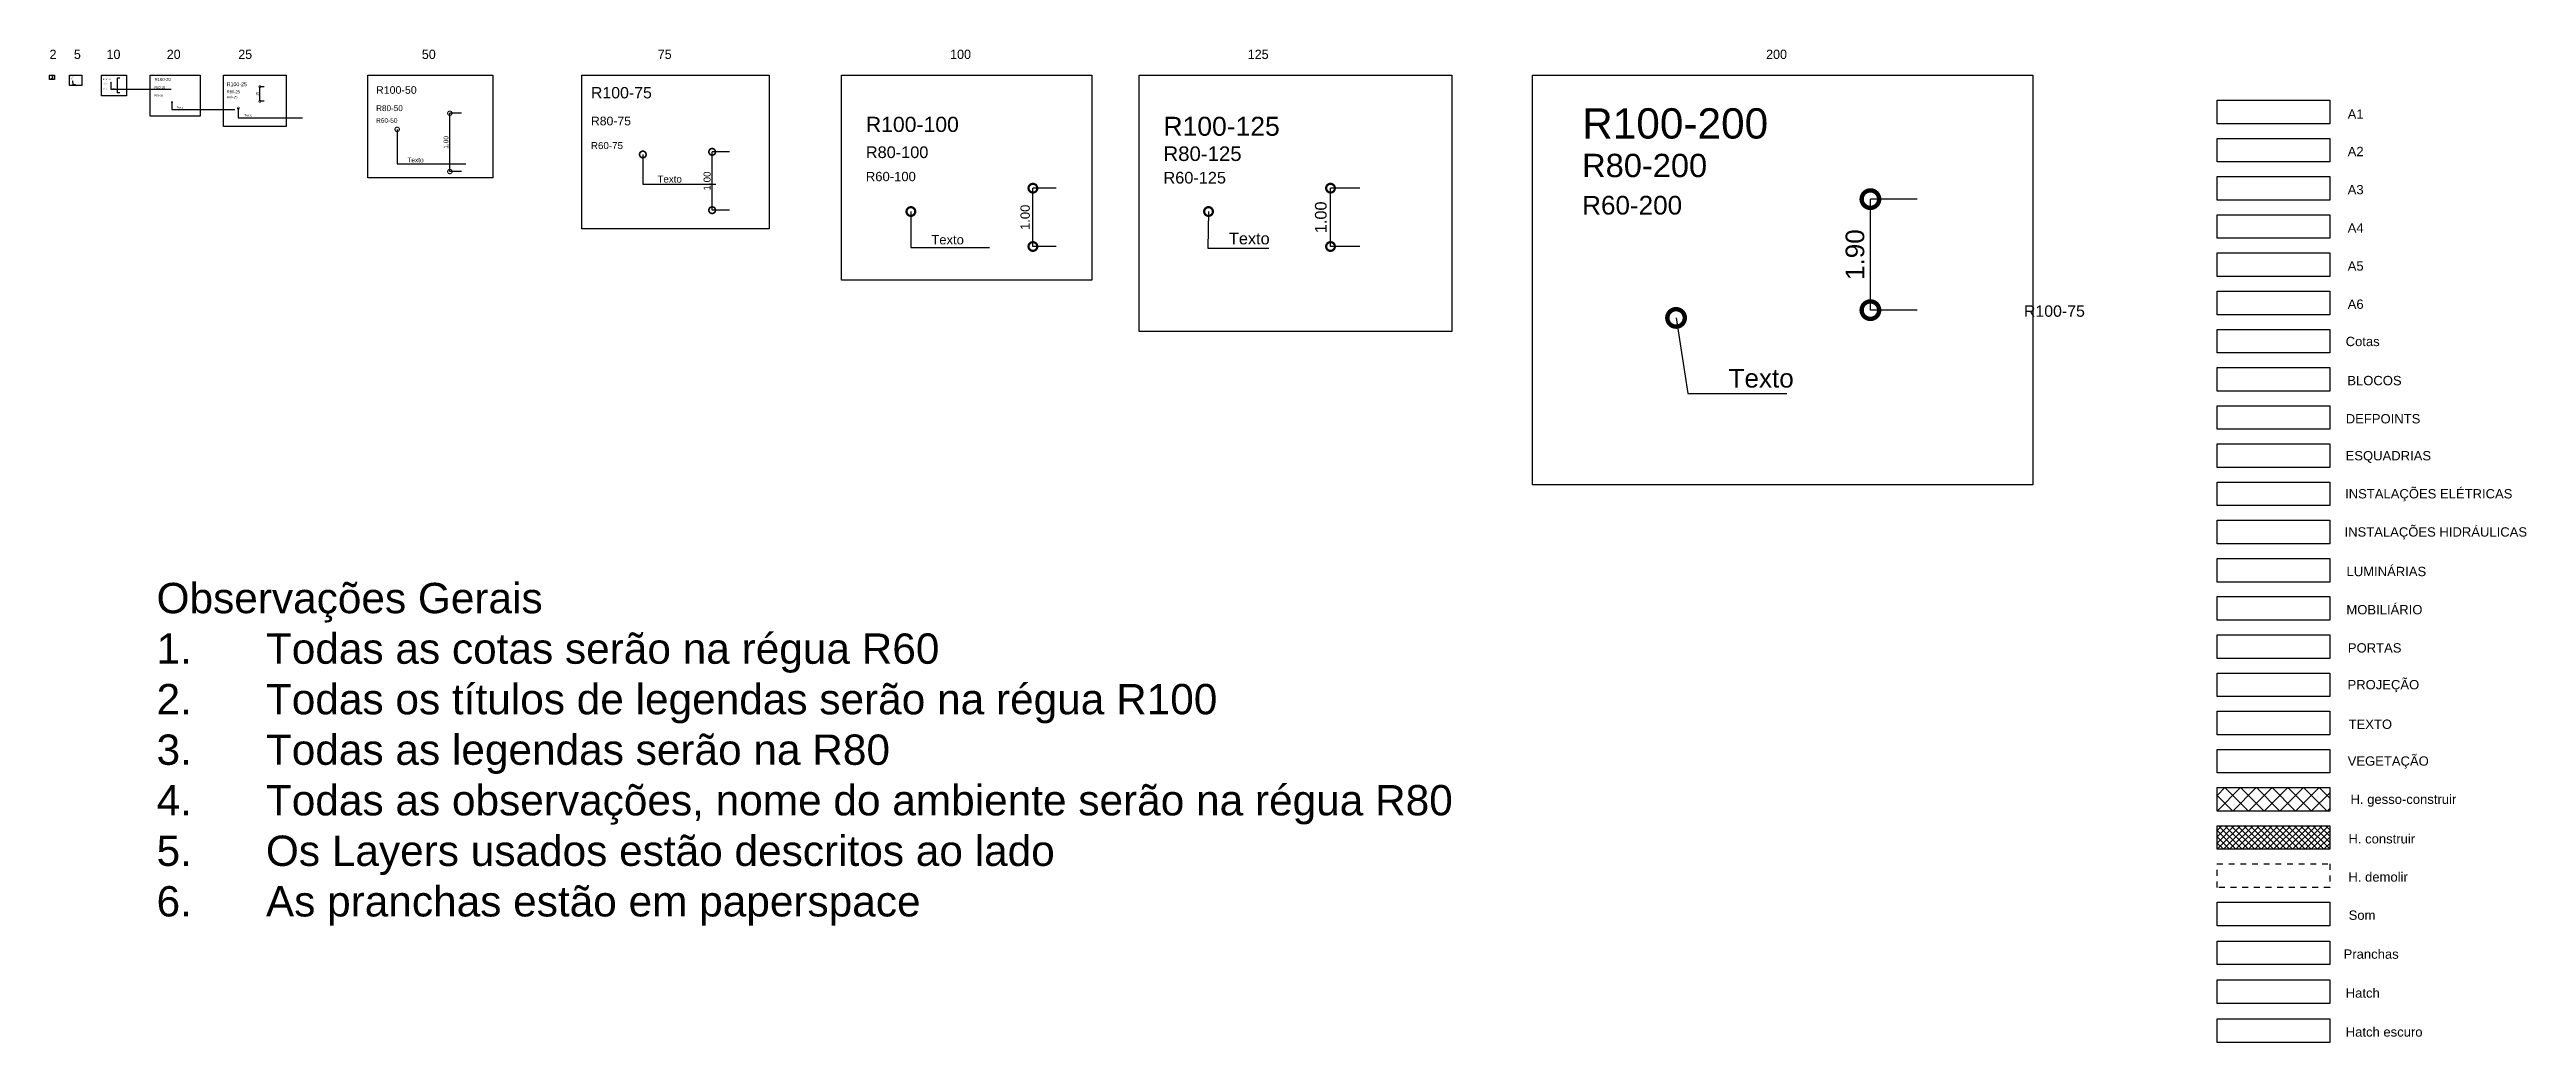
# Model space of a CAD drawing. Extents: x -39 to 242, y 20 to 69.
# Drawn here: x -27.85 to 14.63, y 47.25 to 64.28 of the extents above; entities that cross this region are included whole.
import ezdxf

# ---------------------------------------------------------------- set-up
doc = ezdxf.new("R2010")
doc.units = 0
doc.header["$MEASUREMENT"] = 0
doc.header["$PDMODE"] = 34
doc.linetypes.add('HIDDEN2', pattern=[0.1875, 0.125, -0.0625])
doc.layers.get('0').update_dxf_attribs({"linetype": 'CONTINUOUS'})
doc.layers.get('Defpoints').update_dxf_attribs({"linetype": 'CONTINUOUS'})
for name, color, linetype in [('a1', 1, 'CONTINUOUS'), ('a2', 2, 'CONTINUOUS'), ('A3', 3, 'CONTINUOUS'), ('a4', 4, 'CONTINUOUS'), ('a5', 5, 'CONTINUOUS'), ('A6', 6, 'CONTINUOUS'), ('BLOCOS', 7, 'CONTINUOUS'), ('Cotas', 1, 'CONTINUOUS'), ('Esquadrias', 2, 'CONTINUOUS'), ('H.construir', 150, 'CONTINUOUS'), ('H.demolir', 10, 'HIDDEN2'), ('H.gesso-construir', 82, 'CONTINUOUS'), ('hatch', 1, 'CONTINUOUS'), ('Hatch escuro', 253, 'CONTINUOUS'), ('Instalações Elétricas', 1, 'CONTINUOUS'), ('Instalações Hidráulicas', 1, 'CONTINUOUS'), ('Luminárias', 2, 'CONTINUOUS'), ('MOBILIARIO', 2, 'CONTINUOUS'), ('Portas', 7, 'CONTINUOUS'), ('Projeção', 1, 'CONTINUOUS'), ('Som', 2, 'CONTINUOUS'), ('Texto', 2, 'CONTINUOUS'), ('Vegetação', 1, 'CONTINUOUS')]:
    doc.layers.add(name, color=color, linetype=linetype)
doc.styles.add('R100-10', font='arial.ttf', dxfattribs={"height": 0.026})
doc.styles.add('R100-100', font='arial.ttf', dxfattribs={"height": 0.26})
doc.styles.add('R100-125', font='arial.ttf', dxfattribs={"height": 0.325})
doc.styles.add('R100-2', font='arial.ttf', dxfattribs={"height": 0.0052})
doc.styles.add('R100-20', font='arial.ttf', dxfattribs={"height": 0.052})
doc.styles.add('R100-200', font='arial.ttf', dxfattribs={"height": 0.52})
doc.styles.add('R100-25', font='arial.ttf', dxfattribs={"height": 0.065})
doc.styles.add('R100-5', font='arial.ttf', dxfattribs={"height": 0.013})
doc.styles.add('R100-50', font='arial.ttf', dxfattribs={"height": 0.13})
doc.styles.add('R100-75', font='arial.ttf', dxfattribs={"height": 0.195})
doc.styles.add('R60-10', font='arial.ttf', dxfattribs={"height": 0.016})
doc.styles.add('R60-100', font='arial.ttf', dxfattribs={"height": 0.16})
doc.styles.add('R60-125', font='arial.ttf', dxfattribs={"height": 0.2})
doc.styles.add('R60-2', font='arial.ttf', dxfattribs={"height": 0.0032})
doc.styles.add('R60-20', font='arial.ttf', dxfattribs={"height": 0.032})
doc.styles.add('R60-200', font='arial.ttf', dxfattribs={"height": 0.32})
doc.styles.add('R60-25', font='arial.ttf', dxfattribs={"height": 0.04})
doc.styles.add('R60-5', font='arial.ttf', dxfattribs={"height": 0.008})
doc.styles.add('R60-50', font='arial.ttf', dxfattribs={"height": 0.08})
doc.styles.add('R60-75', font='arial.ttf', dxfattribs={"height": 0.12})
doc.styles.add('R80-10', font='arial.ttf', dxfattribs={"height": 0.02})
doc.styles.add('R80-100', font='arial.ttf', dxfattribs={"height": 0.2})
doc.styles.add('R80-125', font='arial.ttf', dxfattribs={"height": 0.25})
doc.styles.add('R80-2', font='arial.ttf', dxfattribs={"height": 0.004})
doc.styles.add('R80-20', font='arial.ttf', dxfattribs={"height": 0.04})
doc.styles.add('R80-200', font='arial.ttf', dxfattribs={"height": 0.4})
doc.styles.add('R80-25', font='arial.ttf', dxfattribs={"height": 0.05})
doc.styles.add('R80-5', font='arial.ttf', dxfattribs={"height": 0.01})
doc.styles.add('R80-50', font='arial.ttf', dxfattribs={"height": 0.1})
doc.styles.add('R80-75', font='arial.ttf', dxfattribs={"height": 0.15})
doc.dimstyles.new('1-10', dxfattribs={"dimtxt": 0.016, "dimasz": 0.03, "dimexe": 0, "dimexo": 0.026, "dimgap": 0.005, "dimtad": 1, "dimzin": 4, "dimdsep": 46, "dimtxsty": 'R60-10', "dimblk": 'DOTSMALL', "dimcen": 0, "dimclrd": 10, "dimclre": 10, "dimclrt": 2, "dimaunit": 1, "dimadec": 0, "dimazin": 1, "dimtfac": 1, "dimtix": 1, "dimtmove": 2, "dimatfit": 3, "dimldrblk": 'DOTSMALL', "dimfxl": 0.04, "dimfxlon": 1, "dimtolj": 1, "dimtzin": 0, "dimarcsym": 0})
doc.dimstyles.new('1-100', dxfattribs={"dimtxt": 0.16, "dimasz": 0.3, "dimexe": 0, "dimexo": 0.25, "dimgap": 0.05, "dimtad": 1, "dimzin": 4, "dimdsep": 46, "dimtxsty": 'R60-100', "dimblk": 'DOTSMALL', "dimcen": 0, "dimclrd": 10, "dimclre": 10, "dimclrt": 2, "dimaunit": 1, "dimadec": 0, "dimazin": 1, "dimtfac": 1, "dimtix": 1, "dimtmove": 2, "dimatfit": 3, "dimldrblk": 'DOTSMALL', "dimfxl": 0.4, "dimfxlon": 1, "dimtolj": 1, "dimtzin": 0, "dimarcsym": 0})
doc.dimstyles.new('1-125', dxfattribs={"dimtxt": 0.2, "dimasz": 0.3, "dimexe": 0, "dimexo": 0.3125, "dimgap": 0.0625, "dimtad": 1, "dimzin": 4, "dimdsep": 46, "dimtxsty": 'R60-125', "dimblk": 'DOTSMALL', "dimcen": 0, "dimclrd": 10, "dimclre": 10, "dimclrt": 2, "dimaunit": 1, "dimadec": 0, "dimazin": 1, "dimtfac": 1, "dimtix": 1, "dimtmove": 2, "dimatfit": 3, "dimldrblk": 'DOTSMALL', "dimfxl": 0.5, "dimfxlon": 1, "dimtolj": 1, "dimtzin": 0, "dimarcsym": 0})
doc.dimstyles.new('1-2', dxfattribs={"dimtxt": 0.0032, "dimasz": 0.006, "dimexe": 0, "dimexo": 0.005, "dimgap": 0.002, "dimtad": 1, "dimdec": 3, "dimzin": 12, "dimdsep": 46, "dimtxsty": 'R60-2', "dimblk": 'DOTSMALL', "dimcen": 0, "dimclrd": 10, "dimclre": 10, "dimclrt": 2, "dimaunit": 1, "dimadec": 0, "dimazin": 1, "dimtfac": 1, "dimtdec": 3, "dimtix": 1, "dimtmove": 2, "dimatfit": 3, "dimldrblk": 'DOTSMALL', "dimfxl": 0.008, "dimfxlon": 1, "dimtolj": 1, "dimtzin": 0, "dimarcsym": 0})
doc.dimstyles.new('1-20', dxfattribs={"dimtxt": 0.032, "dimasz": 0.06, "dimexe": 0, "dimexo": 0.05, "dimgap": 0.02, "dimtad": 1, "dimzin": 4, "dimdsep": 46, "dimtxsty": 'R60-20', "dimblk": 'DOTSMALL', "dimcen": 0, "dimclrd": 10, "dimclre": 10, "dimclrt": 2, "dimaunit": 1, "dimadec": 0, "dimazin": 1, "dimtfac": 1, "dimtix": 1, "dimtmove": 2, "dimatfit": 3, "dimldrblk": 'DOTSMALL', "dimfxl": 0.08, "dimfxlon": 1, "dimtolj": 1, "dimtzin": 0, "dimarcsym": 0})
doc.dimstyles.new('1-200', dxfattribs={"dimtxt": 0.32, "dimasz": 0.6, "dimexe": 0, "dimexo": 0.5, "dimgap": 0.1, "dimtad": 1, "dimzin": 4, "dimdsep": 46, "dimtxsty": 'R60-200', "dimblk": 'DOTSMALL', "dimcen": 0, "dimclrd": 10, "dimclre": 10, "dimclrt": 2, "dimaunit": 1, "dimadec": 0, "dimazin": 1, "dimtfac": 1, "dimtix": 1, "dimtmove": 2, "dimatfit": 3, "dimldrblk": 'DOTSMALL', "dimfxl": 0.8, "dimfxlon": 1, "dimtolj": 1, "dimtzin": 0, "dimarcsym": 0})
doc.dimstyles.new('1-25', dxfattribs={"dimtxt": 0.04, "dimasz": 0.075, "dimexe": 0, "dimexo": 0.0625, "dimgap": 0.025, "dimtad": 1, "dimzin": 4, "dimdsep": 46, "dimtxsty": 'R60-25', "dimblk": 'DOTSMALL', "dimcen": 0, "dimclrd": 10, "dimclre": 10, "dimclrt": 2, "dimaunit": 1, "dimadec": 0, "dimazin": 1, "dimtfac": 1, "dimtix": 1, "dimtmove": 2, "dimatfit": 3, "dimldrblk": 'DOTSMALL', "dimfxl": 0.075, "dimfxlon": 1, "dimtolj": 1, "dimtzin": 0, "dimarcsym": 0})
doc.dimstyles.new('1-5', dxfattribs={"dimtxt": 0.008, "dimasz": 0.015, "dimexe": 0, "dimexo": 0.0125, "dimgap": 0.0025, "dimtad": 1, "dimdec": 3, "dimzin": 12, "dimdsep": 46, "dimtxsty": 'R60-5', "dimblk": 'DOTSMALL', "dimcen": 0, "dimclrd": 10, "dimclre": 10, "dimclrt": 2, "dimaunit": 1, "dimadec": 0, "dimazin": 1, "dimtfac": 1, "dimtdec": 3, "dimtix": 1, "dimtmove": 2, "dimatfit": 3, "dimldrblk": 'DOTSMALL', "dimfxl": 0.02, "dimfxlon": 1, "dimtolj": 1, "dimtzin": 0, "dimarcsym": 0})
doc.dimstyles.new('1-50', dxfattribs={"dimtxt": 0.08, "dimasz": 0.15, "dimexe": 0, "dimexo": 0.125, "dimgap": 0.025, "dimtad": 1, "dimzin": 4, "dimdsep": 46, "dimtxsty": 'R60-50', "dimblk": 'DOTSMALL', "dimcen": 0, "dimclrd": 10, "dimclre": 10, "dimclrt": 2, "dimaunit": 1, "dimadec": 0, "dimazin": 1, "dimtfac": 1, "dimtix": 1, "dimtmove": 2, "dimatfit": 3, "dimldrblk": 'DOTSMALL', "dimfxl": 0.2, "dimfxlon": 1, "dimtolj": 1, "dimtzin": 0, "dimarcsym": 0})
doc.dimstyles.new('1-75', dxfattribs={"dimtxt": 0.12, "dimasz": 0.225, "dimexe": 0, "dimexo": 0.1875, "dimgap": 0.025, "dimtad": 1, "dimzin": 4, "dimdsep": 46, "dimtxsty": 'R60-75', "dimblk": 'DOTSMALL', "dimcen": 0, "dimclrd": 10, "dimclre": 10, "dimclrt": 2, "dimaunit": 1, "dimadec": 0, "dimazin": 1, "dimtfac": 1, "dimtix": 1, "dimtmove": 2, "dimatfit": 3, "dimldrblk": 'DOTSMALL', "dimfxl": 0.3, "dimfxlon": 1, "dimtolj": 1, "dimtzin": 0, "dimarcsym": 0})

msp = doc.modelspace()

# ---------------------------------------------------------------- texts
at = {"color": 2, "char_height": 0.16, "width": 8.767515, "attachment_point": 5, "style": 'R60-100'}
for s, insert in [('A1', (11.6964, 63.1741)), ('A2', (11.6964, 62.5329)), ('A3', (11.6964, 61.878)), ('A4', (11.6964, 61.223)), ('A5', (11.6964, 60.5681)), ('A6', (11.6964, 59.9132)), ('Cotas', (11.8166, 59.2741)), ('\\pxql;BLOCOS', (15.9367, 58.6033)), ('DEFPOINTS', (12.1663, 57.9484)), ('ESQUADRIAS', (12.2571, 57.2935)), ('INSTALAÇÕES ELÉTRICAS', (12.9498, 56.6385)), ('INSTALAÇÕES HIDRÁULICAS', (13.0705, 55.9836)), ('LUMINÁRIAS', (12.2232, 55.3287)), ('MOBILIÁRIO', (12.1899, 54.6737)), ('PORTAS', (12.0224, 54.0188)), ('PROJEÇÃO', (12.1716, 53.3639)), ('TEXTO', (11.9478, 52.709)), ('VEGETAÇÃO', (12.255, 52.054)), ('\\pxql;H. gesso-construir', (15.9923, 51.3991)), ('H. construir', (12.1443, 50.7442)), ('H. demolir', (12.0815, 50.0892)), ('\\pxt28;Som', (11.8058, 49.4343)), ('\\pxt28;Pranchas', (11.962, 48.7665)), ('\\pxql,t28;Hatch', (15.9099, 48.0988)), ('\\pxql,t28;Hatch escuro', (15.9099, 47.431))]:
    msp.add_mtext(s, dxfattribs=dict(at, insert=insert))
at = {"color": 2, "insert": (0.9438, 58.4801), "char_height": 0.32, "attachment_point": 7, "style": 'R60-200'}
msp.add_mtext('Texto', dxfattribs=at)
at = {"layer": 'Cotas', "color": 2, "attachment_point": 7}
for insert, char_height, style in [((-27.8095, 63.7824), 0.0032, 'R60-2'), ((-27.4266, 63.6841), 0.008, 'R60-5'), ((-26.7614, 63.6049), 0.016, 'R60-10'), ((-25.6655, 63.2733), 0.032, 'R60-20'), ((-24.5081, 63.1353), 0.04, 'R60-25'), ((-21.7098, 62.3471), 0.08, 'R60-50'), ((-17.422, 61.9988), 0.12, 'R60-75'), ((-12.7263, 60.938), 0.16, 'R60-100'), ((-7.6229, 60.938), 0.2, 'R60-125')]:
    msp.add_mtext('Texto', dxfattribs=dict(at, insert=insert, char_height=char_height, style=style))
at = {"layer": 'Texto', "char_height": 0.16, "width": 2.050291, "attachment_point": 1}
for s, insert in [('2', (-27.8449, 64.2798)), ('5', (-27.4273, 64.2798)), ('10', (-26.8675, 64.2798)), ('20', (-25.8351, 64.2798)), ('25', (-24.609, 64.2798)), ('50', (-21.4608, 64.2798)), ('75', (-17.4162, 64.2798)), ('100', (-12.4028, 64.2798)), ('125', (-7.2995, 64.2798)), ('200', (1.5884, 64.2798))]:
    msp.add_mtext(s, dxfattribs=dict(at, insert=insert))
at = {"layer": 'Texto', "attachment_point": 1}
for s, insert, char_height, width, style in [('R60-2', (-27.8254, 63.8047), 0.0032, 1.102199, 'R60-2'), ('R80-2', (-27.8254, 63.811), 0.004, 1.102199, 'R80-2'), ('R100-2', (-27.8254, 63.8187), 0.0052, 2.050291, 'R100-2'), ('R60-5', (-27.4822, 63.7753), 0.008, 1.102199, 'R60-5'), ('R80-5', (-27.4822, 63.7953), 0.01, 1.102199, 'R80-5'), ('R100-5', (-27.4822, 63.8186), 0.013, 2.050291, 'R100-5'), ('R100-10', (-26.9316, 63.7828), 0.026, 2.050291, 'R100-10'), ('R100-20', (-26.0445, 63.7957), 0.052, 2.050291, 'R100-20'), ('R100-25', (-24.8077, 63.7184), 0.065, 2.050291, 'R100-25'), ('R60-10', (-26.9316, 63.6086), 0.016, 1.102199, 'R60-10'), ('R80-10', (-26.9316, 63.7028), 0.02, 1.102199, 'R80-10'), ('R60-20', (-26.0445, 63.5109), 0.032, 1.102199, 'R60-20'), ('R80-20', (-26.0445, 63.652), 0.04, 1.102199, 'R80-20'), ('R60-25', (-24.8077, 63.4876), 0.04, 1.102199, 'R60-25'), ('R80-25', (-24.8077, 63.5818), 0.05, 1.102199, 'R80-25'), ('R80-50', (-22.2459, 63.3258), 0.1, 1.102199, 'R80-50'), ('R100-50', (-22.2459, 63.653), 0.13, 2.050291, 'R100-50'), ('R100-75', (-18.5624, 63.6393), 0.195, 2.050291, 'R100-75'), ('R100-200', (-1.5667, 63.2747), 0.52, 2.050291, 'R100-200'), ('R60-50', (-22.2459, 63.1047), 0.08, 1.102199, 'R60-50'), ('R80-75', (-18.5624, 63.1313), 0.15, 1.102199, 'R80-75'), ('R100-100', (-13.8484, 63.1285), 0.26, 2.050291, 'R100-100'), ('R100-125', (-8.7451, 63.1285), 0.325, 2.050291, 'R100-125'), ('R60-75', (-18.5624, 62.6948), 0.12, 1.102199, 'R60-75'), ('R80-100', (-13.8484, 62.6205), 0.2, 1.102199, 'R80-100'), ('R80-125', (-8.7451, 62.6205), 0.25, 1.102199, 'R80-125'), ('R80-200', (-1.5667, 62.4935), 0.4, 1.102199, 'R80-200'), ('R60-100', (-13.8484, 62.184), 0.16, 1.102199, 'R60-100'), ('R60-125', (-8.7451, 62.184), 0.2, 1.102199, 'R60-125'), ('R60-200', (-1.5667, 61.772), 0.32, 1.102199, 'R60-200'), ('R100-75', (6.0085, 59.894), 0.195, 2.050291, 'R100-75'), ('Observações Gerais\\P\\pi-1.875,l1.875,t1.875;1.^ITodas as cotas serão na régua R60\\P2.^ITodas os títulos de legendas serão na régua R100\\P3.^ITodas as legendas serão na R80\\P4.^ITodas as observações, nome do ambiente serão na régua R80\\P5.^IOs Layers usados estão descritos ao lado\\P6.^IAs pranchas estão em paperspace', (-26.0099, 55.1343), 0.52, 28.011437, 'R100-200')]:
    msp.add_mtext(s, dxfattribs=dict(at, insert=insert, char_height=char_height, width=width, style=style))

# ---------------------------------------------------------------- blocks, each defined once
blk = doc.blocks.new('_DOTSMALL')
at = {"color": 0, "linetype": 'ByBlock', "const_width": 0.5}
blk.add_lwpolyline([(-0.0625, 0, 1), (0.0625, 0, 1)], format="xyb", close=True, dxfattribs=at)
blk = doc.blocks.new('*D1')
at = {"layer": 'Cotas', "color": 10, "lineweight": -2, "transparency": 16777216}
for p, q in [((-10.584, 61.904), (-10.984, 61.904)), ((-10.984, 60.904), (-10.984, 61.904)), ((-10.584, 60.904), (-10.984, 60.904))]:
    blk.add_line(p, q, dxfattribs=at)
at = {"layer": 'Defpoints', "color": 0, "transparency": 16777216}
for p in [(-10.984, 61.904), (-9.61, 61.904), (-9.61, 60.904)]:
    blk.add_point(p, dxfattribs=at)
at = {"layer": 'Cotas', "color": 10, "lineweight": -2, "transparency": 16777216, "xscale": 0.3, "yscale": 0.3, "zscale": 0.3}
for p, rotation in [((-10.984, 61.904), 90), ((-10.984, 60.904), 270)]:
    blk.add_blockref('_DOTSMALL', p, dxfattribs=dict(at, rotation=rotation))
at = {"layer": 'Cotas', "color": 2, "transparency": 16777216, "insert": (-11.116, 61.404), "char_height": 0.16, "attachment_point": 5, "rotation": 90, "style": 'R60-100'}
blk.add_mtext('\\A1;1.00', dxfattribs=at)
blk = doc.blocks.new('*D2')
at = {"layer": 'Cotas', "color": 10, "lineweight": -2, "transparency": 16777216}
for p, q in [((-16.184, 62.527), (-16.484, 62.527)), ((-16.484, 61.527), (-16.484, 62.527)), ((-16.184, 61.527), (-16.484, 61.527))]:
    blk.add_line(p, q, dxfattribs=at)
at = {"layer": 'Defpoints', "color": 0, "transparency": 16777216}
for p in [(-16.484, 62.527), (-15.242, 62.527), (-15.242, 61.527)]:
    blk.add_point(p, dxfattribs=at)
at = {"layer": 'Cotas', "color": 10, "lineweight": -2, "transparency": 16777216, "xscale": 0.225, "yscale": 0.225, "zscale": 0.225}
for p, rotation in [((-16.484, 62.527), 90), ((-16.484, 61.527), 270)]:
    blk.add_blockref('_DOTSMALL', p, dxfattribs=dict(at, rotation=rotation))
at = {"layer": 'Cotas', "color": 2, "transparency": 16777216, "insert": (-16.57, 62.027), "char_height": 0.12, "attachment_point": 5, "rotation": 90, "style": 'R60-75'}
blk.add_mtext('\\A1;1.00', dxfattribs=at)
blk = doc.blocks.new('*D3')
at = {"layer": 'Cotas', "color": 10, "lineweight": -2, "transparency": 16777216}
for p, q in [((-20.781, 63.189), (-20.981, 63.189)), ((-20.981, 62.189), (-20.981, 63.189)), ((-20.781, 62.189), (-20.981, 62.189))]:
    blk.add_line(p, q, dxfattribs=at)
at = {"layer": 'Defpoints', "color": 0, "transparency": 16777216}
for p in [(-20.981, 63.189), (-20.097, 63.189), (-20.097, 62.189)]:
    blk.add_point(p, dxfattribs=at)
at = {"layer": 'Cotas', "color": 10, "lineweight": -2, "transparency": 16777216, "xscale": 0.15, "yscale": 0.15, "zscale": 0.15}
for p, rotation in [((-20.981, 63.189), 90), ((-20.981, 62.189), 270)]:
    blk.add_blockref('_DOTSMALL', p, dxfattribs=dict(at, rotation=rotation))
at = {"layer": 'Cotas', "color": 2, "transparency": 16777216, "insert": (-21.047, 62.689), "char_height": 0.08, "attachment_point": 5, "rotation": 90, "style": 'R60-50'}
blk.add_mtext('\\A1;1.00', dxfattribs=at)
blk = doc.blocks.new('*D4')
at = {"layer": 'Cotas', "color": 10, "lineweight": -2, "transparency": 16777216}
for p, q in [((-26.641, 63.791), (-26.681, 63.791)), ((-26.681, 63.541), (-26.681, 63.791)), ((-26.641, 63.541), (-26.681, 63.541))]:
    blk.add_line(p, q, dxfattribs=at)
at = {"layer": 'Defpoints', "color": 0, "transparency": 16777216}
for p in [(-26.681, 63.791), (-26.465, 63.791), (-26.465, 63.541)]:
    blk.add_point(p, dxfattribs=at)
at = {"layer": 'Cotas', "color": 10, "lineweight": -2, "transparency": 16777216, "xscale": 0.03, "yscale": 0.03, "zscale": 0.03}
for p, rotation in [((-26.681, 63.791), 90), ((-26.681, 63.541), 270)]:
    blk.add_blockref('_DOTSMALL', p, dxfattribs=dict(at, rotation=rotation))
at = {"layer": 'Cotas', "color": 2, "transparency": 16777216, "insert": (-26.694, 63.666), "char_height": 0.016, "attachment_point": 5, "rotation": 90, "style": 'R60-10'}
blk.add_mtext('\\A1;.25', dxfattribs=at)
blk = doc.blocks.new('*D5')
at = {"layer": 'Cotas', "color": 10, "lineweight": -2, "transparency": 16777216}
for p, q in [((-27.784, 63.817), (-27.792, 63.817)), ((-27.792, 63.792), (-27.792, 63.817)), ((-27.784, 63.792), (-27.792, 63.792))]:
    blk.add_line(p, q, dxfattribs=at)
at = {"layer": 'Defpoints', "color": 0, "transparency": 16777216}
for p in [(-27.792, 63.817), (-27.758, 63.817), (-27.758, 63.792)]:
    blk.add_point(p, dxfattribs=at)
at = {"layer": 'Cotas', "color": 10, "lineweight": -2, "transparency": 16777216, "xscale": 0.006, "yscale": 0.006, "zscale": 0.006}
for p, rotation in [((-27.792, 63.817), 90), ((-27.792, 63.792), 270)]:
    blk.add_blockref('_DOTSMALL', p, dxfattribs=dict(at, rotation=rotation))
at = {"layer": 'Cotas', "color": 2, "transparency": 16777216, "insert": (-27.795, 63.805), "char_height": 0.0032, "attachment_point": 5, "rotation": 90, "style": 'R60-2'}
blk.add_mtext('\\A1;.025', dxfattribs=at)
blk = doc.blocks.new('*D6')
at = {"layer": 'Cotas', "color": 10, "lineweight": -2, "transparency": 16777216}
for p, q in [((-24.164, 63.644), (-24.239, 63.644)), ((-24.239, 63.394), (-24.239, 63.644)), ((-24.164, 63.394), (-24.239, 63.394))]:
    blk.add_line(p, q, dxfattribs=at)
at = {"layer": 'Defpoints', "color": 0, "transparency": 16777216}
for p in [(-24.239, 63.644), (-23.962, 63.644), (-23.962, 63.394)]:
    blk.add_point(p, dxfattribs=at)
at = {"layer": 'Cotas', "color": 10, "lineweight": -2, "transparency": 16777216, "xscale": 0.075, "yscale": 0.075, "zscale": 0.075}
for p, rotation in [((-24.239, 63.644), 90), ((-24.239, 63.394), 270)]:
    blk.add_blockref('_DOTSMALL', p, dxfattribs=dict(at, rotation=rotation))
at = {"layer": 'Cotas', "color": 2, "transparency": 16777216, "insert": (-24.285, 63.519), "char_height": 0.04, "attachment_point": 5, "rotation": 90, "style": 'R60-25'}
blk.add_mtext('\\A1;.25', dxfattribs=at)
blk = doc.blocks.new('*D8')
at = {"layer": 'Cotas', "color": 10, "lineweight": -2, "transparency": 16777216}
for p, q in [((-5.381, 61.904), (-5.881, 61.904)), ((-5.881, 60.904), (-5.881, 61.904)), ((-5.381, 60.904), (-5.881, 60.904))]:
    blk.add_line(p, q, dxfattribs=at)
at = {"layer": 'Defpoints', "color": 0, "transparency": 16777216}
for p in [(-5.881, 61.904), (-4.507, 61.904), (-4.507, 60.904)]:
    blk.add_point(p, dxfattribs=at)
at = {"layer": 'Cotas', "color": 10, "lineweight": -2, "transparency": 16777216, "xscale": 0.3, "yscale": 0.3, "zscale": 0.3}
for p, rotation in [((-5.881, 61.904), 90), ((-5.881, 60.904), 270)]:
    blk.add_blockref('_DOTSMALL', p, dxfattribs=dict(at, rotation=rotation))
at = {"layer": 'Cotas', "color": 2, "transparency": 16777216, "insert": (-6.046, 61.404), "char_height": 0.2, "attachment_point": 5, "rotation": 90, "style": 'R60-125'}
blk.add_mtext('\\A1;1.00', dxfattribs=at)
blk = doc.blocks.new('*D7')
at = {"layer": 'Cotas', "color": 10, "lineweight": -2, "transparency": 16777216}
for p, q in [((4.176, 61.716), (3.376, 61.716)), ((3.376, 59.812), (3.376, 61.716)), ((4.176, 59.812), (3.376, 59.812))]:
    blk.add_line(p, q, dxfattribs=at)
at = {"layer": 'Defpoints', "color": 0, "transparency": 16777216}
for p in [(3.376, 61.716), (6.349, 61.716), (6.349, 59.812)]:
    blk.add_point(p, dxfattribs=at)
at = {"layer": 'Cotas', "color": 10, "lineweight": -2, "transparency": 16777216, "xscale": 0.6, "yscale": 0.6, "zscale": 0.6}
for p, rotation in [((3.376, 61.716), 90), ((3.376, 59.812), 270)]:
    blk.add_blockref('_DOTSMALL', p, dxfattribs=dict(at, rotation=rotation))
at = {"layer": 'Cotas', "color": 2, "transparency": 16777216, "insert": (3.113, 60.764), "char_height": 0.32, "attachment_point": 5, "rotation": 90, "style": 'R60-200'}
blk.add_mtext('\\A1;1.90', dxfattribs=at)

# ---------------------------------------------------------------- dimensions: what is measured, and where the dimension line sits
at = {"layer": 'Cotas'}
for base, p1, p2, dimstyle, picture, middle in [((-27.7916, 63.8174), (-27.7576, 63.7924), (-27.7576, 63.8174), '1-2', '*D5', (-27.7953, 63.8049)), ((-24.2392, 63.6444), (-23.9617, 63.3944), (-23.9617, 63.6444), '1-25', '*D6', (-24.2847, 63.5194)), ((-20.9813, 63.1887), (-20.0968, 62.1887), (-20.0968, 63.1887), '1-50', '*D3', (-21.0471, 62.6887)), ((-10.9845, 61.9038), (-9.6099, 60.9038), (-9.6099, 61.9038), '1-100', '*D1', (-11.1162, 61.4038)), ((-5.8811, 61.9038), (-4.5066, 60.9038), (-4.5066, 61.9038), '1-125', '*D8', (-6.0457, 61.4038)), ((3.3759, 61.7162), (6.3489, 59.8116), (6.3489, 61.7162), '1-200', '*D7', (3.1125, 60.7639))]:
    dim = msp.add_linear_dim(base=base, p1=p1, p2=p2, angle=90, dimstyle=dimstyle, dxfattribs=at)
    dim.commit()
    dim.dimension.update_dxf_attribs({"geometry": picture, "text_midpoint": middle})
for base, p1, p2, dimstyle, override, picture, middle in [((-26.6807, 63.7908), (-26.4646, 63.5408), (-26.4646, 63.7908), '1-10', {"dimtxsty": 'R60-10'}, '*D4', (-26.6939, 63.6658)), ((-16.4841, 62.5267), (-15.2423, 61.5267), (-15.2423, 62.5267), '1-75', {"dimtxsty": 'R60-75'}, '*D2', (-16.5704, 62.0267))]:
    dim = msp.add_linear_dim(base=base, p1=p1, p2=p2, angle=90, dimstyle=dimstyle, override=override, dxfattribs=at)
    dim.commit()
    dim.dimension.update_dxf_attribs({"geometry": picture, "text_midpoint": middle})

# ---------------------------------------------------------------- hatches: boundary and pattern name
at = {"layer": 'H.construir'}
h = msp.add_hatch(dxfattribs=at)
h.set_pattern_fill('ANSI37', color=256, scale=0.024, style=0)
h.set_pattern_definition([(45, (9.3198, 50.56499), (-0.0538815, 0.0538815), []), (135, (9.3198, 50.56499), (-0.0538815, -0.0538815), [])])
h.paths.add_polyline_path([(11.2515, 50.565), (11.2515, 50.9688), (9.3198, 50.9688), (9.3198, 50.565)])
at = {"layer": 'H.gesso-construir'}
h = msp.add_hatch(dxfattribs=at)
h.set_pattern_fill('ANSI37,_O', color=256, scale=0.06)
h.set_pattern_definition([(45, (9.3198, 51.21992), (-0.134704, 0.134704), []), (135, (9.3198, 51.21992), (-0.134704, -0.134704), [])])
h.paths.add_polyline_path([(9.3198, 51.6237), (9.3198, 51.2199), (11.2515, 51.2199), (11.2515, 51.6237)])

# ---------------------------------------------------------------- linework, layer by layer
at = {"layer": 'a1'}
msp.add_lwpolyline([(9.3198, 63.4125), (11.2515, 63.4125), (11.2515, 63.0087), (9.3198, 63.0087)], close=True, dxfattribs=at)
at = {"layer": 'a2'}
msp.add_lwpolyline([(9.3198, 62.7575), (11.2515, 62.7575), (11.2515, 62.3537), (9.3198, 62.3537)], close=True, dxfattribs=at)
at = {"layer": 'A3'}
msp.add_lwpolyline([(9.3198, 62.1026), (11.2515, 62.1026), (11.2515, 61.6988), (9.3198, 61.6988)], close=True, dxfattribs=at)
at = {"layer": 'a4'}
msp.add_lwpolyline([(9.3198, 61.4477), (11.2515, 61.4477), (11.2515, 61.0439), (9.3198, 61.0439)], close=True, dxfattribs=at)
at = {"layer": 'a5'}
msp.add_lwpolyline([(9.3198, 60.7927), (11.2515, 60.7927), (11.2515, 60.3889), (9.3198, 60.3889)], close=True, dxfattribs=at)
at = {"layer": 'A6'}
msp.add_lwpolyline([(9.3198, 60.1378), (11.2515, 60.1378), (11.2515, 59.734), (9.3198, 59.734)], close=True, dxfattribs=at)
at = {"layer": 'BLOCOS'}
msp.add_lwpolyline([(9.3198, 58.8279), (11.2515, 58.8279), (11.2515, 58.4241), (9.3198, 58.4241)], close=True, dxfattribs=at)
at = {"layer": 'Cotas'}
for points in [[(-27.8451, 63.8406), (-27.7593, 63.8406), (-27.7593, 63.7703), (-27.8451, 63.7703)], [(-27.5038, 63.8406), (-27.2894, 63.8406), (-27.2894, 63.6649), (-27.5038, 63.6649)], [(-26.9533, 63.8406), (-26.5246, 63.8406), (-26.5246, 63.4892), (-26.9533, 63.4892)], [(-26.1179, 63.8406), (-25.2603, 63.8406), (-25.2603, 63.1378), (-26.1179, 63.1378)], [(-24.8614, 63.8406), (-23.7895, 63.8406), (-23.7895, 62.9622), (-24.8614, 62.9622)], [(-22.3855, 63.8406), (-20.2417, 63.8406), (-20.2417, 62.0838), (-22.3855, 62.0838)], [(-18.7207, 63.8406), (-15.505, 63.8406), (-15.505, 61.2054), (-18.7207, 61.2054)], [(-14.2631, 63.8406), (-9.9755, 63.8406), (-9.9755, 60.327), (-14.2631, 60.327)], [(-9.1597, 63.8406), (-3.8002, 63.8406), (-3.8002, 59.4486), (-9.1597, 59.4486)], [(-2.4156, 63.8406), (6.1595, 63.8406), (6.1595, 56.8134), (-2.4156, 56.8134)], [(9.3198, 59.4829), (11.2515, 59.4829), (11.2515, 59.0791), (9.3198, 59.0791)]]:
    msp.add_lwpolyline(points, close=True, dxfattribs=at)
at = {"layer": 'Defpoints'}
msp.add_lwpolyline([(9.3198, 58.173), (11.2515, 58.173), (11.2515, 57.7692), (9.3198, 57.7692)], close=True, dxfattribs=at)
at = {"layer": 'Esquadrias'}
msp.add_lwpolyline([(9.3198, 57.5181), (11.2515, 57.5181), (11.2515, 57.1143), (9.3198, 57.1143)], close=True, dxfattribs=at)
at = {"layer": 'H.construir'}
msp.add_lwpolyline([(9.3198, 50.9688), (11.2515, 50.9688), (11.2515, 50.565), (9.3198, 50.565)], close=True, dxfattribs=at)
at = {"layer": 'H.demolir', "ltscale": 0.3}
msp.add_lwpolyline([(9.3198, 50.3139), (11.2515, 50.3139), (11.2515, 49.9101), (9.3198, 49.9101)], close=True, dxfattribs=at)
at = {"layer": 'H.gesso-construir'}
msp.add_lwpolyline([(9.3198, 51.6237), (11.2515, 51.6237), (11.2515, 51.2199), (9.3198, 51.2199)], close=True, dxfattribs=at)
at = {"layer": 'hatch', "ltscale": 0.3}
msp.add_lwpolyline([(9.3198, 48.3234), (11.2515, 48.3234), (11.2515, 47.9196), (9.3198, 47.9196)], close=True, dxfattribs=at)
at = {"layer": 'Hatch escuro', "ltscale": 0.3}
msp.add_lwpolyline([(9.3198, 47.6556), (11.2515, 47.6556), (11.2515, 47.2518), (9.3198, 47.2518)], close=True, dxfattribs=at)
at = {"layer": 'Instalações Elétricas'}
msp.add_lwpolyline([(9.3198, 56.8632), (11.2515, 56.8632), (11.2515, 56.4594), (9.3198, 56.4594)], close=True, dxfattribs=at)
at = {"layer": 'Instalações Hidráulicas'}
msp.add_lwpolyline([(9.3198, 56.2082), (11.2515, 56.2082), (11.2515, 55.8044), (9.3198, 55.8044)], close=True, dxfattribs=at)
at = {"layer": 'Luminárias'}
msp.add_lwpolyline([(9.3198, 55.5533), (11.2515, 55.5533), (11.2515, 55.1495), (9.3198, 55.1495)], close=True, dxfattribs=at)
at = {"layer": 'MOBILIARIO'}
msp.add_lwpolyline([(9.3198, 54.8984), (11.2515, 54.8984), (11.2515, 54.4946), (9.3198, 54.4946)], close=True, dxfattribs=at)
at = {"layer": 'Portas'}
msp.add_lwpolyline([(9.3198, 54.2434), (11.2515, 54.2434), (11.2515, 53.8396), (9.3198, 53.8396)], close=True, dxfattribs=at)
at = {"layer": 'Projeção'}
msp.add_lwpolyline([(9.3198, 53.5885), (11.2515, 53.5885), (11.2515, 53.1847), (9.3198, 53.1847)], close=True, dxfattribs=at)
at = {"layer": 'Som', "ltscale": 0.3}
for points in [[(9.3198, 49.6589), (11.2515, 49.6589), (11.2515, 49.2551), (9.3198, 49.2551)], [(9.3198, 48.9912), (11.2515, 48.9912), (11.2515, 48.5874), (9.3198, 48.5874)]]:
    msp.add_lwpolyline(points, close=True, dxfattribs=at)
at = {"layer": 'Texto'}
msp.add_lwpolyline([(9.3198, 52.9336), (11.2515, 52.9336), (11.2515, 52.5298), (9.3198, 52.5298)], close=True, dxfattribs=at)
at = {"layer": 'Vegetação'}
msp.add_lwpolyline([(9.3198, 52.2786), (11.2515, 52.2786), (11.2515, 51.8748), (9.3198, 51.8748)], close=True, dxfattribs=at)

msp.set_redraw_order([(e.dxf.handle, doc.entitydb.next_handle()) for e in msp.query("TEXT MTEXT ATTDEF DIMENSION ARC_DIMENSION")])  # texts and dimensions are drawn at this point

# ---------------------------------------------------------------- leaders
at = {"layer": 'Cotas', "annotation_type": 0, "has_hookline": 1, "hookline_direction": 0}
for points, dimstyle, text_width in [([(-27.8175, 63.7935), (-27.8175, 63.7804), (-27.8115, 63.7804)], '1-2', 0.0109), ([(-7.9729, 61.5035), (-7.9854, 60.8755), (-7.6854, 60.8755)], '1-125', 0.6819)]:
    msp.add_leader(points, dimstyle=dimstyle, dxfattribs=dict(at, text_width=text_width))
at = {"layer": 'Cotas', "annotation_type": 0, "has_hookline": 1, "hookline_direction": 0, "text_width": 0.0273}
msp.add_leader([(-27.4491, 63.7472), (-27.4441, 63.6816), (-27.4291, 63.6816)], dimstyle='1-5', override={"dimtxsty": 'R60-5'}, dxfattribs=at)
at = {"layer": 'Cotas', "annotation_type": 0, "has_hookline": 1, "hookline_direction": 0}
for points, dimstyle, override in [([(-26.7964, 63.7239), (-26.7964, 63.5999), (-26.7664, 63.5999)], '1-10', {"dimgap": 0.005, "dimtad": 1}), ([(-25.7455, 63.3818), (-25.7455, 63.2533), (-25.6855, 63.2533)], '1-20', {"dimgap": 0.02, "dimtad": 1}), ([(-24.6081, 63.277), (-24.6081, 63.1103), (-24.5331, 63.1103)], '1-25', {"dimasz": 0.075, "dimgap": 0.025, "dimtad": 1, "dimfxl": 0.1}), ([(-17.672, 62.4823), (-17.672, 61.9738), (-17.447, 61.9738)], '1-75', {"dimgap": 0.025, "dimtad": 1}), ([(-13.0763, 61.5035), (-13.0763, 60.888), (-12.7763, 60.888)], '1-100', {"dimgap": 0.05, "dimtad": 1})]:
    msp.add_leader(points, dimstyle=dimstyle, override=override, dxfattribs=at)
for points, dimstyle in [([(-21.8848, 62.9133), (-21.8848, 62.3221), (-21.7348, 62.3221)], '1-50'), ([(0.0438, 59.6789), (0.2438, 58.3801), (0.8438, 58.3801)], '1-200')]:
    msp.add_leader(points, dimstyle=dimstyle, dxfattribs=at)

doc.saveas('drawing.dxf')
